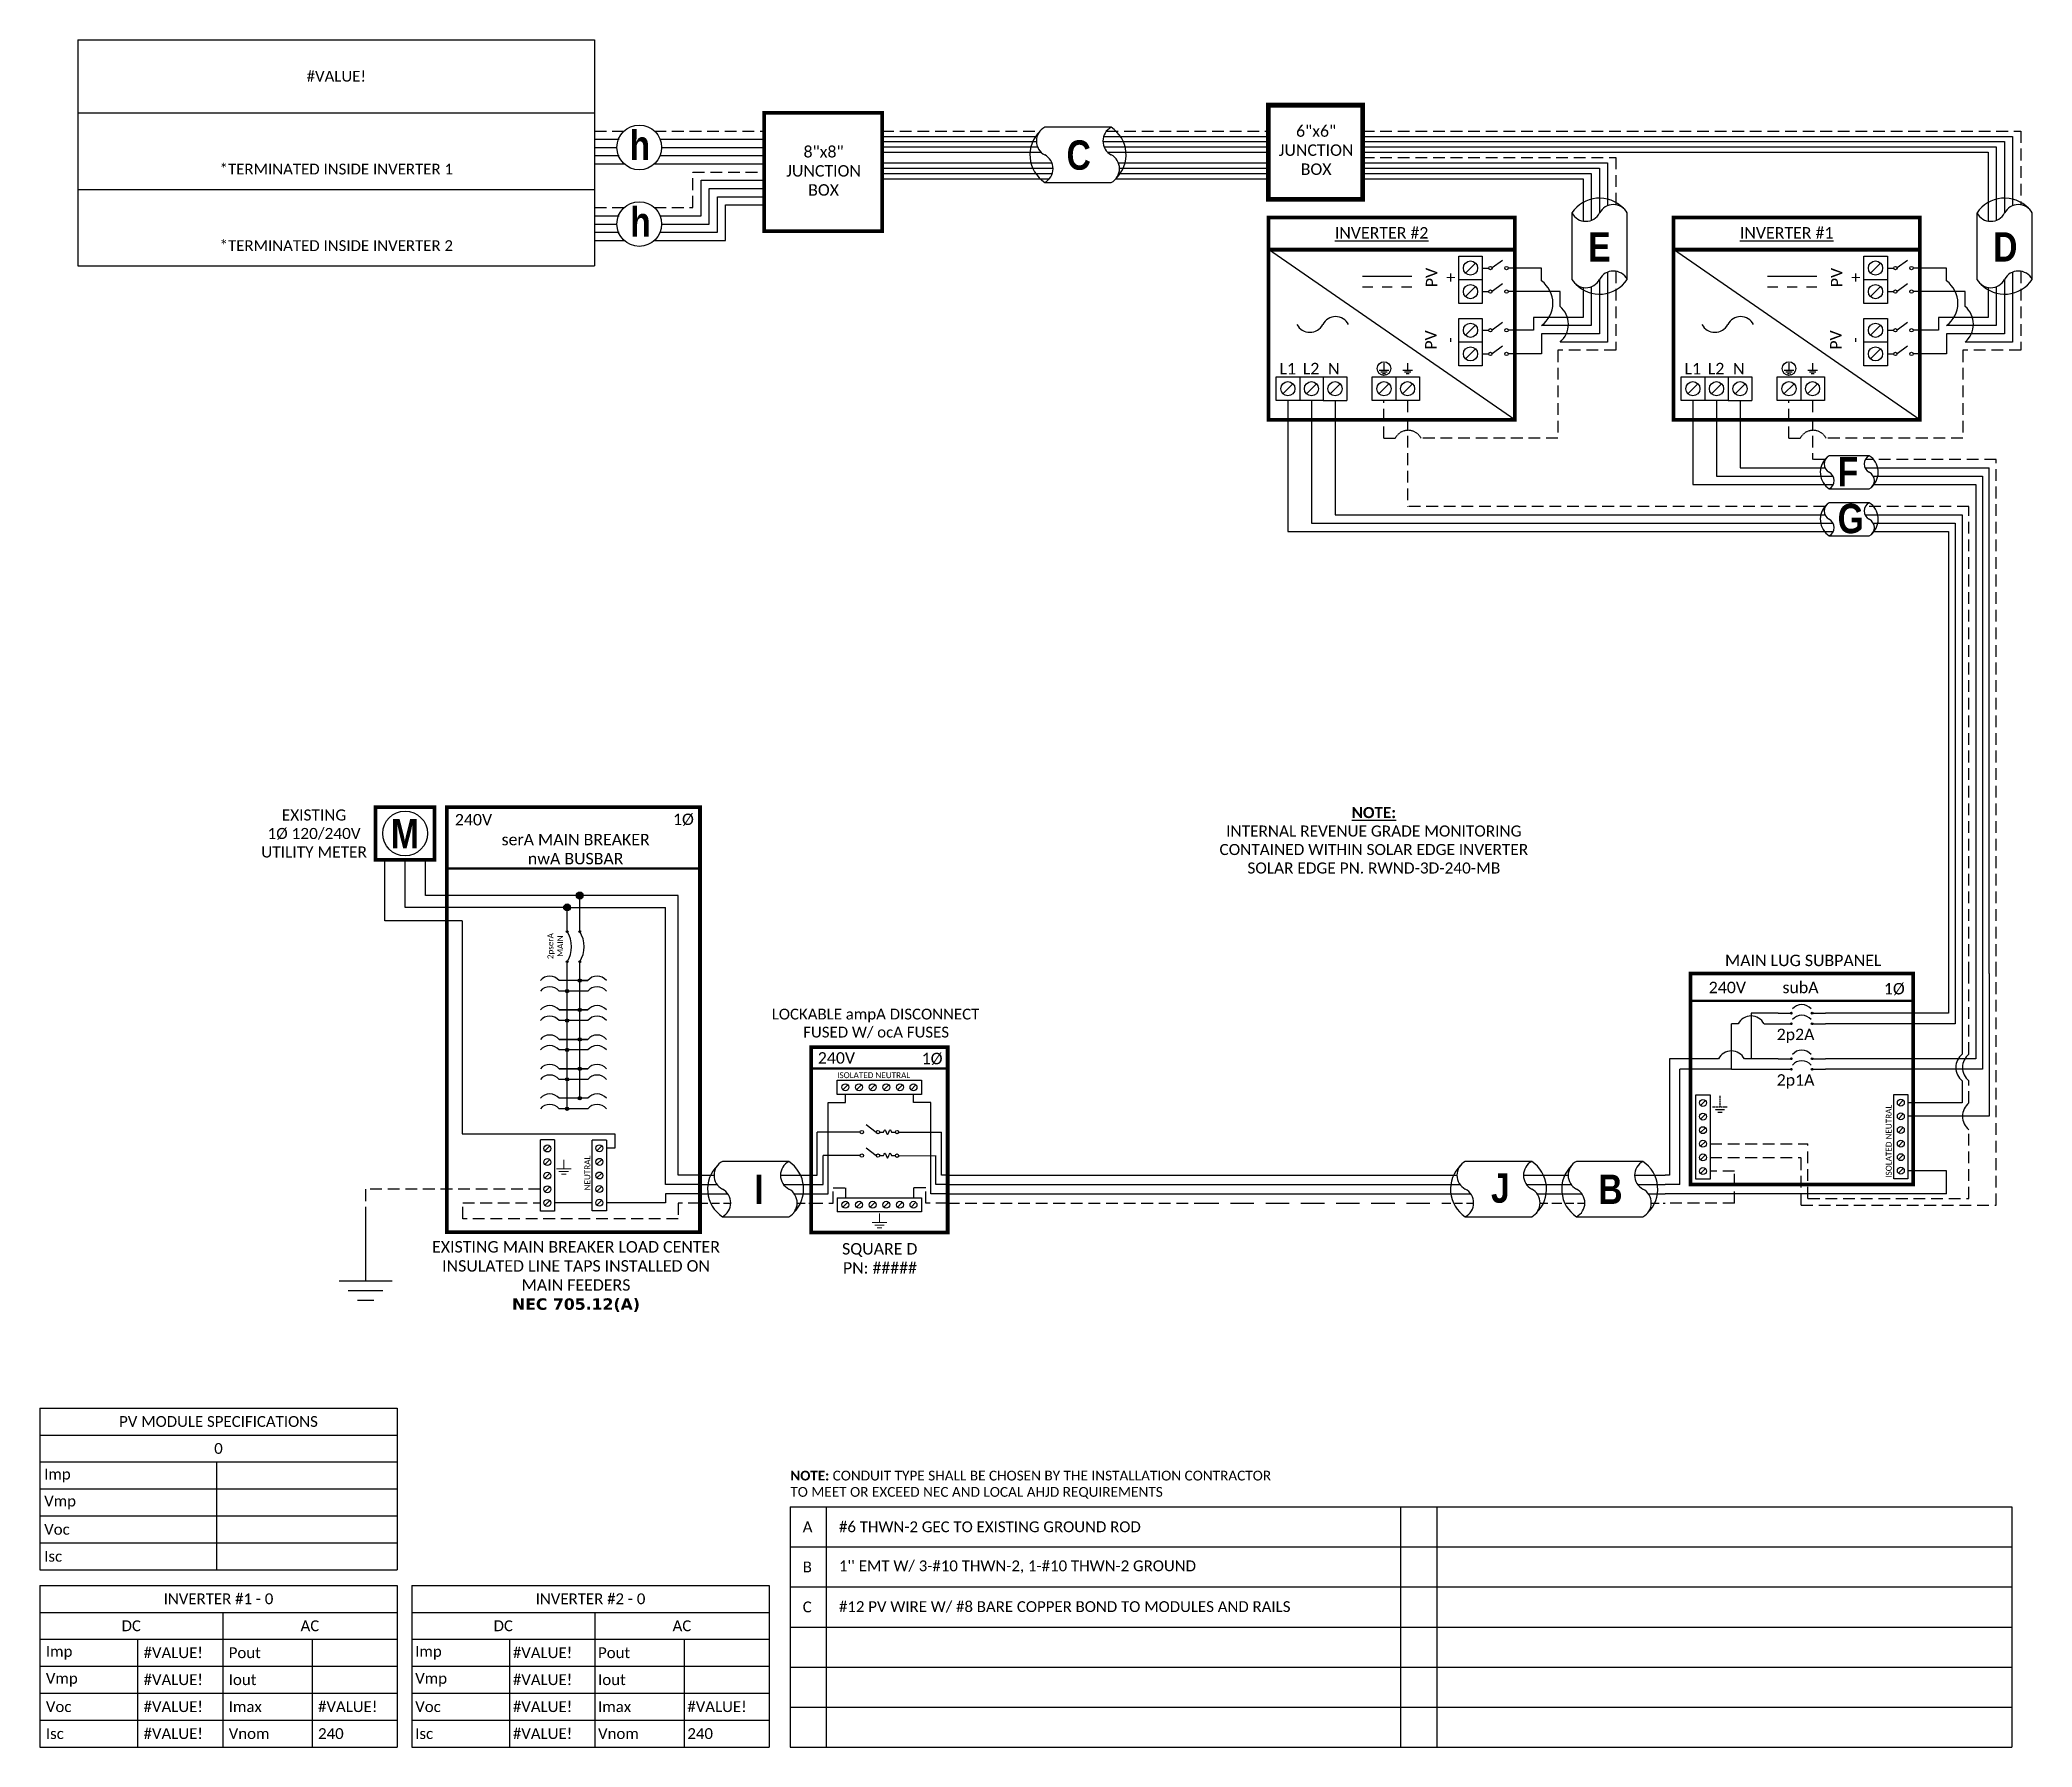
# Model space of a CAD drawing. Header units: feet. Extents: x 8865 to 9501, y 21602 to 22148.
import ezdxf

# ---------------------------------------------------------------- set-up
doc = ezdxf.new("R2010")
doc.units = ezdxf.units.FT
doc.header["$MEASUREMENT"] = 0
doc.linetypes.add('DASHED', pattern=[0.75, 0.5, -0.25])
doc.linetypes.add('HIDDEN', pattern=[0.375, 0.25, -0.125])
for name, color, linetype in [('ONE LINE BLOCKS', 7, 'Continuous'), ('TABLES', 7, 'Continuous'), ('TEXT', 7, 'Continuous'), ('Z - TITLEBLOCK TXT', 7, 'Continuous')]:
    doc.layers.add(name, color=color, linetype=linetype)
doc.styles.add('ONE LINE TXT', font='techb___.ttf')
doc.styles.get("Standard").update_dxf_attribs({"font": 'calibri.ttf'})

msp = doc.modelspace()

# ---------------------------------------------------------------- texts
at = {"color": 1, "linetype": 'Continuous'}
for s, p in [('%%UINVERTER #2', (9278.47, 22084.15)), ('%%UINVERTER #1', (9407.91, 22084.15))]:
    msp.add_text(s, height=3.6576, dxfattribs=at).set_placement(p)
at = {"color": 1, "linetype": 'Continuous', "char_height": 9.3833, "attachment_point": 1, "style": 'ONE LINE TXT'}
for s, insert in [('{\\W1;\\C256;h}', (9053.09, 22118.65)), ('{\\W1;\\C256;C}', (9192.75, 22115.52)), ('{\\W1;\\C256;h}', (9053.29, 22094.18)), ('{\\W1;\\C256;E}', (9359.44, 22086.18)), ('{\\W1;\\C256;D}', (9488.87, 22086.18)), ('{\\W1;\\C256;F}', (9439.17, 22014.38)), ('{\\W1;\\C256;G}', (9439.17, 21999.36)), ('{\\W1;\\C256;I}', (9092.95, 21785)), ('{\\W1;\\C256;J}', (9328.39, 21785.41)), ('{\\W1;\\C256;B}', (9362.67, 21785))]:
    msp.add_mtext_dynamic_manual_height_columns(s, width=0.1385, gutter_width=2.13, heights=[0], dxfattribs=dict(at, insert=insert))
at = {"color": 1, "char_height": 3.658, "attachment_point": 5, "rotation": 90}
for s, width, insert in [('PV +', 2.8378, (9312.44, 22071.7)), ('PV +', 2.8378, (9441.87, 22071.7)), ('PV -', 2.8013, (9312.21, 22051.73)), ('PV -', 2.8013, (9441.64, 22051.73))]:
    msp.add_mtext_dynamic_manual_height_columns(s, width=width, gutter_width=0.75, heights=[0], dxfattribs=dict(at, insert=insert))
at = {"color": 1, "attachment_point": 5}
for s, insert, char_height in [('L1', (9263.42, 22042.57), 3.658), ('L2', (9270.89, 22042.6), 3.658), ('N', (9278.14, 22042.55), 3.66), ('L1', (9392.86, 22042.57), 3.658), ('L2', (9400.32, 22042.6), 3.658), ('N', (9407.57, 22042.55), 3.66)]:
    msp.add_mtext_dynamic_manual_height_columns(s, width=0.1481, gutter_width=0.75, heights=[0], dxfattribs=dict(at, insert=insert, char_height=char_height))
at = {"color": 10, "insert": (9104.47, 21690.38), "char_height": 3.10896, "attachment_point": 1}
msp.add_mtext_dynamic_manual_height_columns('\\A1;{\\fCalibri|b1|i0|c0|p34;NOTE:} {\\A0;\\H1.0052x;CONDUIT TYPE SHALL BE CHOSEN BY THE INSTALLATION CONTRACTOR\\PTO MEET OR EXCEED NEC AND LOCAL AHJD REQUIREMENTS}', width=164.3528, gutter_width=0, heights=[9.89], dxfattribs=at)

# ---------------------------------------------------------------- blocks, each defined once
blk = doc.blocks.new('2inverterSub')
at = {"layer": 'ONE LINE BLOCKS', "linetype": 'Continuous'}
h = blk.add_hatch(color=1, dxfattribs=at)
h.dxf.hatch_style = 1
edge = h.paths.add_edge_path()
edge.add_arc((40.28, 60.73), 0.291, 0, 360)
h = blk.add_hatch(color=1, dxfattribs=at)
h.dxf.hatch_style = 1
edge = h.paths.add_edge_path()
edge.add_arc((40.28, 57.35), 0.291, 0, 360)
h = blk.add_hatch(color=1, dxfattribs=at)
h.dxf.hatch_style = 1
edge = h.paths.add_edge_path()
edge.add_arc((46.96, 60.73), 0.291, 0, 360)
h = blk.add_hatch(color=1, dxfattribs=at)
h.dxf.hatch_style = 1
edge = h.paths.add_edge_path()
edge.add_arc((46.96, 57.35), 0.291, 0, 360)
h = blk.add_hatch(color=1, dxfattribs=at)
h.dxf.hatch_style = 1
edge = h.paths.add_edge_path()
edge.add_arc((40.28, 46.17), 0.291, 0, 360)
h = blk.add_hatch(color=1, dxfattribs=at)
h.dxf.hatch_style = 1
edge = h.paths.add_edge_path()
edge.add_arc((46.96, 46.17), 0.291, 0, 360)
h = blk.add_hatch(color=1, dxfattribs=at)
h.dxf.hatch_style = 1
edge = h.paths.add_edge_path()
edge.add_arc((40.28, 42.79), 0.291, 0, 360)
h = blk.add_hatch(color=1, dxfattribs=at)
h.dxf.hatch_style = 1
edge = h.paths.add_edge_path()
edge.add_arc((46.96, 42.79), 0.291, 0, 360)
at = {"color": 7, "linetype": 'Continuous'}
for p, q in [((90.5, 73.37), (90.5, 60.73)), ((99.2, 73.37), (99.2, 46.17)), ((36.09, 60.73), (27.43, 60.73)), ((27.43, 60.73), (27.43, 46.17)), ((90.5, 60.73), (51.15, 60.73)), ((17.02, 46.17), (1.34, 46.17)), ((1.34, 46.17), (1.34, 9)), ((36.09, 46.17), (25.26, 46.17)), ((99.2, 46.17), (51.15, 46.17)), ((1.34, 9), (0, 9))]:
    blk.add_line(p, q, dxfattribs=at)
at = {"color": 10, "linetype": 'Continuous'}
for p, q in [((92.67, 73.37), (92.67, 57.35)), ((101.37, 73.37), (101.37, 42.79)), ((21.14, 42.79), (21.14, 57.35)), ((23.31, 57.35), (21.14, 57.35)), ((31.55, 57.35), (36.09, 57.35)), ((92.67, 57.35), (51.15, 57.35)), ((21.14, 42.79), (4.63, 42.79)), ((4.63, 6), (4.63, 42.79)), ((21.14, 42.79), (36.09, 42.79)), ((101.37, 42.79), (51.15, 42.79)), ((4.63, 6), (0, 6))]:
    blk.add_line(p, q, dxfattribs=at)
at = {"color": 253, "linetype": 'Continuous'}
for p, q in [((94.85, 73.37), (94.85, 47.66)), ((103.55, 73.37), (103.55, 27.76)), ((94.85, 39.1), (94.85, 32.11)), ((94.85, 32.11), (77.54, 32.11)), ((103.55, 27.76), (77.54, 27.76)), ((89.88, 10.36), (77.54, 10.36)), ((89.88, 3), (89.88, 10.36)), ((89.88, 3), (0, 3))]:
    blk.add_line(p, q, dxfattribs=at)
at = {"color": 10, "linetype": 'Continuous'}
blk.add_arc((27.43, 55.19), 4.65, 27.66392, 152.33608, dxfattribs=at)
at = {"color": 7, "linetype": 'Continuous'}
blk.add_arc((21.14, 44.01), 4.65, 27.66392, 152.33608, dxfattribs=at)
at = {"color": 253, "linetype": 'Continuous'}
blk.add_arc((98.43, 43.38), 5.58, 129.92155, 230.07845, dxfattribs=at)
at = {"layer": 'ONE LINE BLOCKS', "lineweight": 50}
blk.add_line((8.04, 64.67), (79.2, 64.67), dxfattribs=at)
at = {"layer": 'ONE LINE BLOCKS', "lineweight": 50, "const_width": 1.19}
blk.add_lwpolyline([(8.04, 6.01), (8.04, 73.37), (79.2, 73.37), (79.2, 6.01)], close=True, dxfattribs=at)
at = {"layer": 'TEXT', "color": 92, "linetype": 'HIDDEN', "ltscale": 15}
for p, q in [((97.02, 47.66), (97.02, 73.37)), ((105.72, -0.66), (105.72, 73.37)), ((97.02, 32.03), (97.02, 39.1)), ((97.02, 1.52), (97.02, 23.48)), ((14.31, 18.99), (45.6, 18.99)), ((14.31, 14.64), (43.39, 14.64)), ((43.39, -0.66), (43.39, 14.64)), ((45.6, 1.52), (45.6, 18.99)), ((22.14, 10.28), (14.31, 10.28)), ((22.14, 0), (22.14, 10.28)), ((22.14, 0), (0, 0)), ((45.6, 1.52), (97.02, 1.52)), ((43.39, -0.66), (105.72, -0.66))]:
    blk.add_line(p, q, dxfattribs=at)
at = {"layer": 'TEXT', "color": 92, "linetype": 'HIDDEN', "flags": 128}
for points in [[(17.42, 34.26), (17.42, 30.76)], [(15.08, 30.76), (19.76, 30.76)], [(18.95, 29.89), (15.89, 29.89)], [(18.13, 29.02), (16.7, 29.02)]]:
    blk.add_lwpolyline(points, dxfattribs=at)
at = {"layer": 'TEXT', "color": 92, "linetype": 'Continuous', "ltscale": 4}
for centre in [(100.49, 43.38), (100.49, 27.76)]:
    blk.add_arc(centre, 5.51, 129.05896, 230.94104, dxfattribs=at)
at = {"layer": 'Z - TITLEBLOCK TXT', "color": 1, "linetype": 'Continuous'}
for p, q in [((9.77, 7.69), (9.77, 34.63)), ((9.77, 34.63), (14.31, 34.63)), ((14.31, 34.63), (14.31, 7.69)), ((73, 7.76), (73, 34.71)), ((73, 34.71), (77.54, 34.71)), ((77.54, 34.71), (77.54, 7.76)), ((14.31, 7.69), (9.77, 7.69)), ((77.54, 7.76), (73, 7.76))]:
    blk.add_line(p, q, dxfattribs=at)
at = {"layer": 'Z - TITLEBLOCK TXT', "color": 4, "linetype": 'Continuous'}
for p, q in [((12.83, 32.82), (11.25, 31.25)), ((76.06, 32.9), (74.49, 31.32)), ((12.83, 28.47), (11.25, 26.9)), ((76.06, 28.54), (74.49, 26.97)), ((12.83, 24.12), (11.25, 22.55)), ((12.83, 19.77), (11.25, 18.2)), ((76.06, 24.19), (74.49, 22.62)), ((76.06, 19.84), (74.49, 18.27)), ((12.83, 15.42), (11.25, 13.85)), ((76.06, 15.49), (74.49, 13.92)), ((12.83, 11.07), (11.25, 9.5)), ((76.06, 11.14), (74.49, 9.57))]:
    blk.add_line(p, q, dxfattribs=at)
at = {"layer": 'Z - TITLEBLOCK TXT', "color": 1, "linetype": 'Continuous', "flags": 128}
for points in [[(36.09, 60.73), (40.28, 60.73)], [(36.09, 60.73), (40.28, 60.73)], [(36.09, 57.35), (40.28, 57.35)], [(36.09, 57.35), (40.28, 57.35)], [(46.96, 60.73), (51.15, 60.73)], [(46.96, 57.35), (51.15, 57.35)], [(36.09, 46.17), (40.28, 46.17)], [(36.09, 46.17), (40.28, 46.17)], [(46.96, 46.17), (51.15, 46.17)], [(36.09, 42.79), (40.28, 42.79)], [(36.09, 42.79), (40.28, 42.79)], [(46.96, 42.79), (51.15, 42.79)]]:
    blk.add_lwpolyline(points, dxfattribs=at)
at = {"layer": 'Z - TITLEBLOCK TXT', "color": 1, "linetype": 'Continuous'}
for centre in [(40.28, 60.73), (40.28, 57.35), (46.96, 60.73), (46.96, 57.35), (40.28, 46.17), (46.96, 46.17), (40.28, 42.79), (46.96, 42.79)]:
    blk.add_circle(centre, 0.291, dxfattribs=at)
at = {"layer": 'Z - TITLEBLOCK TXT', "color": 4, "linetype": 'Continuous'}
for centre in [(12.04, 32.04), (75.27, 32.11), (12.04, 27.69), (75.27, 27.76), (12.04, 23.34), (12.04, 18.99), (75.27, 23.41), (75.27, 19.06), (12.04, 14.64), (75.27, 14.71), (12.04, 10.28), (75.27, 10.36)]:
    blk.add_circle(centre, 1.11, dxfattribs=at)
at = {"layer": 'Z - TITLEBLOCK TXT', "color": 1, "linetype": 'Continuous'}
for centre in [(43.62, 59.53), (43.62, 56.15), (43.62, 44.97), (43.62, 41.59)]:
    blk.add_arc(centre, 3.93, 40.3392, 139.6608, dxfattribs=at)
at = {"layer": 'TABLES', "color": 1, "linetype": 'Continuous'}
for s, p in [('2p2A', (35.59, 52.11)), ('2p1A', (35.59, 37.55))]:
    blk.add_text(s, height=3.658, dxfattribs=at).set_placement(p)
at = {"layer": 'TABLES', "color": 4, "linetype": 'Continuous'}
blk.add_text('ISOLATED NEUTRAL', height=1.8743, rotation=90, dxfattribs=at).set_placement((72.35, 8.12))
at = {"layer": 'TEXT', "color": 1, "attachment_point": 5}
for s, width, gutter_width, insert, char_height in [('MAIN LUG SUBPANEL ', 62.3984, 7.17, (44.08, 77.57), 3.6576), ('240V', 0.1481, 0.75, (19.83, 68.92), 3.658), ('subA', 0.1481, 0.75, (43.21, 68.92), 3.658), ('1Ø', 0.1481, 0.75, (73.19, 68.41), 3.658)]:
    blk.add_mtext_dynamic_manual_height_columns(s, width=width, gutter_width=gutter_width, heights=[0], dxfattribs=dict(at, insert=insert, char_height=char_height))
blk = doc.blocks.new('*U17')
at = {"color": 7, "linetype": 'Continuous'}
for p, q in [((-7.14, 13.31), (-28.39, 13.31)), ((-28.39, -4.31), (-7.14, -4.31))]:
    blk.add_line(p, q, dxfattribs=at)
at = {"color": 7}
for p, q in [((-35.53, 9), (-31.05, 9)), ((-9.81, 9), (0, 9))]:
    blk.add_line(p, q, dxfattribs=at)
at = {"color": 10}
for p, q in [((-35.53, 6), (-30.11, 6)), ((-8.87, 6), (0, 6))]:
    blk.add_line(p, q, dxfattribs=at)
at = {"color": 253}
for p, q in [((-35.53, 3), (-26.66, 3)), ((-5.41, 3), (0, 3))]:
    blk.add_line(p, q, dxfattribs=at)
at = {"color": 92, "linetype": 'HIDDEN', "ltscale": 10}
for p, q in [((-4.48, 0), (0, 0)), ((-35.53, 0), (-25.72, 0))]:
    blk.add_line(p, q, dxfattribs=at)
at = {"linetype": 'Continuous'}
for centre, start, end in [((-26.08, 8.91), 117.66392, 242.33608), ((-4.83, 8.91), 117.66392, 242.33608), ((-30.7, 0.09), 297.66392, 62.33608), ((-9.45, 0.09), 297.66392, 62.33608)]:
    blk.add_arc(centre, 4.98, start, end, dxfattribs=at)
at = {"color": 7, "linetype": 'Continuous'}
for centre, start, end in [((-12.99, 4.5), 313.97324, 56.42648), ((-22.54, 4.5), 133.97324, 236.42648)]:
    blk.add_arc(centre, 10.58, start, end, dxfattribs=at)
blk = doc.blocks.new('*U24')
at = {"color": 7, "linetype": 'Continuous'}
for p, q in [((-7.14, 13.31), (-28.39, 13.31)), ((-28.39, -4.31), (-7.14, -4.31))]:
    blk.add_line(p, q, dxfattribs=at)
at = {"color": 7}
for p, q in [((-35.53, 9), (-31.05, 9)), ((-9.81, 9), (0, 9))]:
    blk.add_line(p, q, dxfattribs=at)
at = {"color": 10}
for p, q in [((-35.53, 6), (-30.11, 6)), ((-8.87, 6), (0, 6))]:
    blk.add_line(p, q, dxfattribs=at)
at = {"color": 253}
for p, q in [((-35.53, 3), (-26.66, 3)), ((-5.41, 3), (0, 3))]:
    blk.add_line(p, q, dxfattribs=at)
at = {"color": 92, "linetype": 'HIDDEN', "ltscale": 10}
for p, q in [((-4.48, 0), (0, 0)), ((-35.53, 0), (-25.72, 0))]:
    blk.add_line(p, q, dxfattribs=at)
at = {"linetype": 'Continuous'}
for centre, start, end in [((-26.08, 8.91), 117.66392, 242.33608), ((-4.83, 8.91), 117.66392, 242.33608), ((-30.7, 0.09), 297.66392, 62.33608), ((-9.45, 0.09), 297.66392, 62.33608)]:
    blk.add_arc(centre, 4.98, start, end, dxfattribs=at)
at = {"color": 7, "linetype": 'Continuous'}
for centre, start, end in [((-12.99, 4.5), 313.97324, 56.42648), ((-22.54, 4.5), 133.97324, 236.42648)]:
    blk.add_arc(centre, 10.58, start, end, dxfattribs=at)
blk = doc.blocks.new('*U25')
at = {"lineweight": 50}
blk.add_line((-43.61, 43.06), (0, 43.06), dxfattribs=at)
at = {"color": 1, "linetype": 'Continuous'}
for p, q in [((-35.27, 34.78), (-35.27, 39.32)), ((-35.27, 39.32), (-8.32, 39.32)), ((-8.32, 39.32), (-8.32, 34.78)), ((-8.32, 34.78), (-35.27, 34.78)), ((-26.07, 25.18), (-22.81, 22.74)), ((-21.73, 22.73), (-20.49, 22.73)), ((-17.94, 22.73), (-16.7, 22.73)), ((-26.07, 17.65), (-22.81, 15.2)), ((-21.73, 15.2), (-20.49, 15.2)), ((-17.94, 15.2), (-16.7, 15.2)), ((-35.27, 1.76), (-8.32, 1.76)), ((-35.27, 1.76), (-35.27, -2.78)), ((-8.32, 1.76), (-8.32, -2.78)), ((-8.32, -2.78), (-35.27, -2.78))]:
    blk.add_line(p, q, dxfattribs=at)
at = {"color": 253, "linetype": 'Continuous'}
for p, q in [((-38.16, 3), (-38.16, 32.17)), ((-38.16, 32.17), (-32.67, 32.17)), ((-32.67, 32.17), (-32.67, 34.78)), ((-10.92, 32.17), (-10.92, 34.78)), ((-5.43, 32.17), (-10.92, 32.17)), ((-5.43, 3), (-5.43, 32.17)), ((-43.61, 3), (-38.16, 3)), ((0, 3), (-5.43, 3))]:
    blk.add_line(p, q, dxfattribs=at)
at = {"color": 4, "linetype": 'Continuous'}
for p, q in [((-31.89, 37.83), (-33.46, 36.26)), ((-27.53, 37.83), (-29.11, 36.26)), ((-23.18, 37.83), (-24.76, 36.26)), ((-18.83, 37.83), (-20.41, 36.26)), ((-14.48, 37.83), (-16.06, 36.26)), ((-10.13, 37.83), (-11.7, 36.26)), ((-31.89, 0.28), (-33.46, -1.3)), ((-27.53, 0.28), (-29.11, -1.3)), ((-23.18, 0.28), (-24.76, -1.3)), ((-18.83, 0.28), (-20.41, -1.3)), ((-14.48, 0.28), (-16.06, -1.3)), ((-10.13, 0.28), (-11.7, -1.3))]:
    blk.add_line(p, q, dxfattribs=at)
at = {"color": 7, "linetype": 'Continuous'}
for p, q in [((-27.97, 22.73), (-41.66, 22.73)), ((-41.66, 9), (-41.66, 22.73)), ((-15.62, 22.73), (-1.93, 22.73)), ((-1.93, 9), (-1.93, 22.73))]:
    blk.add_line(p, q, dxfattribs=at)
at = {"color": 10, "linetype": 'Continuous'}
for p, q in [((-27.97, 15.2), (-39.8, 15.2)), ((-39.8, 6), (-39.8, 15.2)), ((-15.62, 15.2), (-3.79, 15.19)), ((-3.79, 6), (-3.79, 15.2)), ((-43.61, 6), (-39.8, 6)), ((0, 6), (-3.79, 6))]:
    blk.add_line(p, q, dxfattribs=at)
at = {"color": 7}
for p, q in [((-43.61, 9), (-41.66, 9)), ((0, 9), (-1.93, 9))]:
    blk.add_line(p, q, dxfattribs=at)
at = {"color": 92, "linetype": 'HIDDEN', "ltscale": 15}
for p, q in [((-43.61, 0), (-36.58, 0)), ((-36.58, 0), (-36.58, 4.9)), ((-36.58, 4.9), (-32.67, 4.9)), ((-32.67, 4.9), (-32.67, 1.76)), ((-7.01, 4.9), (-10.92, 4.9)), ((-10.92, 4.9), (-10.92, 1.76)), ((-7.01, 0), (-7.01, 4.9)), ((0, 0), (-7.01, 0))]:
    blk.add_line(p, q, dxfattribs=at)
at = {"lineweight": 50, "const_width": 1.19}
blk.add_lwpolyline([(-43.61, -9.34), (-43.61, 49.84), (0, 49.84), (0, -9.34)], close=True, dxfattribs=at)
at = {"color": 92, "linetype": 'Continuous', "lineweight": 5, "ltscale": 0.05, "flags": 128}
for points in [[(-24.14, -6.17), (-19.45, -6.17)], [(-21.8, -3.32), (-21.8, -6.17)], [(-20.27, -7.03), (-23.32, -7.03)], [(-21.08, -7.9), (-22.51, -7.9)]]:
    blk.add_lwpolyline(points, dxfattribs=at)
at = {"color": 4, "linetype": 'Continuous'}
for centre in [(-32.67, 37.05), (-28.32, 37.05), (-23.97, 37.05), (-19.62, 37.05), (-15.27, 37.05), (-10.92, 37.05), (-32.67, -0.51), (-28.32, -0.51), (-23.97, -0.51), (-19.62, -0.51), (-15.27, -0.51), (-10.92, -0.51)]:
    blk.add_circle(centre, 1.11, dxfattribs=at)
at = {"color": 1, "linetype": 'Continuous'}
for centre in [(-27.43, 22.73), (-22.27, 22.73), (-16.16, 22.73), (-27.43, 15.2), (-22.27, 15.2), (-16.16, 15.19)]:
    blk.add_circle(centre, 0.541, dxfattribs=at)
for points in [[(-20.49, 22.73), (-20.12, 23.49), (-19.22, 21.97), (-18.39, 23.49), (-17.94, 22.73)], [(-20.49, 15.2), (-20.12, 15.96), (-19.22, 14.43), (-18.39, 15.96), (-17.94, 15.2)]]:
    blk.add_spline(points, degree=3, dxfattribs=at)
at = {"color": 7}
blk.add_blockref('*U24', (-43.61, 0), dxfattribs=at)
at = {"color": 4, "linetype": 'Continuous'}
blk.add_text('ISOLATED NEUTRAL', height=1.8743, dxfattribs=at).set_placement((-35.32, 39.97))
at = {"color": 1}
for s, width, gutter_width, heights, insert, char_height, attachment_point in [('\\A1;\\pi2.6661;LOCKABLE ampA DISCONNECT \\P\\pi12.722;FUSED W/ ocA FUSES', 71.8931, 92.23, [18.56], (-58.88, 62.16), 3.4544, 1), ('240V', 0.1481, 0.75, [0], (-35.55, 46.4), 3.658, 5), ('1Ø', 0.1481, 0.75, [0], (-4.98, 46.1), 3.658, 5), ('\\A1;\\pi5.5987,t23.887;SQUARE D\\P\\pi5.8899,t24.178;PN: #####', 35.0816, 28.88, [13.54], (-39.35, -12.75), 3.6576, 1)]:
    blk.add_mtext_dynamic_manual_height_columns(s, width=width, gutter_width=gutter_width, heights=heights, dxfattribs=dict(at, insert=insert, char_height=char_height, attachment_point=attachment_point))
blk = doc.blocks.new('lineTapPanel')
at = {"linetype": 'Continuous'}
h = blk.add_hatch(color=254, dxfattribs=at)
h.dxf.hatch_style = 1
edge = h.paths.add_edge_path()
edge.add_arc((-42.47, 94.51), 1.11, 0, 360)
h = blk.add_hatch(color=254, dxfattribs=at)
h.dxf.hatch_style = 1
edge = h.paths.add_edge_path()
edge.add_arc((-38.44, 98.34), 1.11, 0, 360)
h = blk.add_hatch(color=1, dxfattribs=at)
h.dxf.hatch_style = 1
edge = h.paths.add_edge_path()
edge.add_arc((-42.47, 86.8), 0.291, 0, 360)
h = blk.add_hatch(color=1, dxfattribs=at)
h.dxf.hatch_style = 1
edge = h.paths.add_edge_path()
edge.add_arc((-38.44, 86.8), 0.291, 0, 360)
h = blk.add_hatch(color=1, dxfattribs=at)
h.dxf.hatch_style = 1
edge = h.paths.add_edge_path()
edge.add_arc((-42.47, 77.16), 0.291, 0, 360)
h = blk.add_hatch(color=1, dxfattribs=at)
h.dxf.hatch_style = 1
edge = h.paths.add_edge_path()
edge.add_arc((-38.44, 77.16), 0.291, 0, 360)
h = blk.add_hatch(color=1, dxfattribs=at)
h.dxf.hatch_style = 1
edge = h.paths.add_edge_path()
edge.add_arc((-38.44, 71.16), 0.528, 0, 360)
h = blk.add_hatch(color=1, dxfattribs=at)
h.dxf.hatch_style = 1
edge = h.paths.add_edge_path()
edge.add_arc((-42.47, 67.78), 0.528, 0, 360)
h = blk.add_hatch(color=1, dxfattribs=at)
h.dxf.hatch_style = 1
edge = h.paths.add_edge_path()
edge.add_arc((-42.47, 58.38), 0.528, 0, 360)
h = blk.add_hatch(color=1, dxfattribs=at)
h.dxf.hatch_style = 1
edge = h.paths.add_edge_path()
edge.add_arc((-38.44, 61.76), 0.528, 0, 360)
h = blk.add_hatch(color=1, dxfattribs=at)
h.dxf.hatch_style = 1
edge = h.paths.add_edge_path()
edge.add_arc((-38.44, 52.36), 0.528, 0, 360)
h = blk.add_hatch(color=1, dxfattribs=at)
h.dxf.hatch_style = 1
edge = h.paths.add_edge_path()
edge.add_arc((-42.47, 48.98), 0.528, 0, 360)
h = blk.add_hatch(color=1, dxfattribs=at)
h.dxf.hatch_style = 1
edge = h.paths.add_edge_path()
edge.add_arc((-42.47, 39.58), 0.528, 0, 360)
h = blk.add_hatch(color=1, dxfattribs=at)
h.dxf.hatch_style = 1
edge = h.paths.add_edge_path()
edge.add_arc((-38.44, 42.95), 0.528, 0, 360)
h = blk.add_hatch(color=1, dxfattribs=at)
h.dxf.hatch_style = 1
edge = h.paths.add_edge_path()
edge.add_arc((-38.44, 33.55), 0.528, 0, 360)
h = blk.add_hatch(color=1, dxfattribs=at)
h.dxf.hatch_style = 1
edge = h.paths.add_edge_path()
edge.add_arc((-42.47, 30.17), 0.528, 0, 360)
at = {"color": 155, "true_color": 0x647190}
blk.add_line((-80.92, 126.59), (0, 126.59), dxfattribs=at)
at = {"color": 253, "linetype": 'Continuous'}
for p, q in [((-100.73, 90.2), (-100.73, 109.7)), ((-76.04, 90.2), (-100.73, 90.2)), ((-76.04, 90.2), (-76.04, 22.16)), ((-76.04, 22.16), (-27.25, 22.16)), ((-27.25, 22.16), (-27.25, 17.57)), ((-27.25, 17.57), (-29.89, 17.57)), ((-11.01, 0.16), (-29.89, 0.16)), ((0, 3), (-11.01, 3)), ((-11.01, 3), (-11.01, 0.16))]:
    blk.add_line(p, q, dxfattribs=at)
at = {"color": 10, "linetype": 'Continuous'}
for p, q in [((-94.24, 94.51), (-94.24, 109.7)), ((-43.58, 94.51), (-94.24, 94.51)), ((-42.47, 87.09), (-42.47, 93.4)), ((-41.36, 94.51), (-10.98, 94.51)), ((-10.98, 6), (-10.98, 94.51)), ((-42.47, 30.17), (-42.47, 76.87)), ((-35.88, 67.78), (-45.04, 67.78)), ((-35.88, 58.38), (-45.04, 58.38)), ((-35.88, 48.98), (-45.04, 48.98)), ((-35.88, 39.58), (-45.04, 39.58)), ((-35.88, 30.17), (-45.04, 30.17)), ((0, 6), (-10.98, 6))]:
    blk.add_line(p, q, dxfattribs=at)
at = {"color": 7, "linetype": 'Continuous'}
for p, q in [((-87.75, 98.34), (-87.75, 109.7)), ((-39.56, 98.34), (-87.75, 98.34)), ((-38.44, 87.09), (-38.44, 97.23)), ((-6.96, 9), (-6.96, 98.34)), ((-38.44, 61.76), (-38.44, 76.87)), ((-35.88, 71.16), (-45.04, 71.16)), ((-38.44, 71.16), (-35.88, 71.16)), ((-45.04, 61.76), (-35.88, 61.76)), ((-35.88, 61.76), (-45.04, 61.76)), ((-38.44, 52.36), (-38.44, 61.76)), ((-45.04, 52.36), (-35.88, 52.36)), ((-35.88, 52.36), (-45.04, 52.36)), ((-38.44, 42.95), (-38.44, 52.36)), ((-45.04, 42.95), (-35.88, 42.95)), ((-35.88, 42.95), (-45.04, 42.95)), ((-38.44, 33.55), (-38.44, 42.95)), ((-35.88, 33.55), (-45.04, 33.55))]:
    blk.add_line(p, q, dxfattribs=at)
at = {"lineweight": 50}
blk.add_line((-80.92, 106.95), (0, 106.95), dxfattribs=at)
at = {"color": 7}
for p, q in [((-6.96, 98.34), (-37.33, 98.34)), ((0, 9), (-6.96, 9))]:
    blk.add_line(p, q, dxfattribs=at)
at = {"color": 1, "linetype": 'Continuous'}
for p, q in [((-51.03, -2.51), (-51.03, 20.23)), ((-46.49, 20.23), (-51.03, 20.23)), ((-46.49, 20.23), (-46.49, -2.51)), ((-34.43, -2.43), (-34.43, 20.16)), ((-29.89, 20.16), (-34.43, 20.16)), ((-29.89, 20.16), (-29.89, -2.43)), ((-46.49, -2.51), (-51.03, -2.51)), ((-29.89, -2.43), (-34.43, -2.43))]:
    blk.add_line(p, q, dxfattribs=at)
at = {"color": 4, "linetype": 'Continuous'}
for p, q in [((-47.97, 18.28), (-49.55, 16.71)), ((-47.97, 13.93), (-49.55, 12.36)), ((-31.37, 18.35), (-32.94, 16.78)), ((-31.37, 14), (-32.94, 12.43)), ((-47.97, 9.58), (-49.55, 8.01)), ((-31.37, 9.65), (-32.94, 8.08)), ((-47.97, 5.23), (-49.55, 3.66)), ((-47.97, 0.88), (-49.55, -0.69)), ((-31.37, 5.3), (-32.94, 3.73)), ((-31.37, 0.95), (-32.94, -0.62))]:
    blk.add_line(p, q, dxfattribs=at)
at = {"color": 92, "linetype": 'HIDDEN', "ltscale": 15}
for p, q in [((-51.03, 4.44), (-106.89, 4.44)), ((-106.89, 4.44), (-106.89, -4.87)), ((-75.84, -4.96), (-75.84, 0.09)), ((-75.84, 0.09), (-51.03, 0.09)), ((0, 0), (-6.96, 0)), ((-6.96, -4.96), (-75.84, -4.96)), ((-6.96, 0), (-6.96, -4.96))]:
    blk.add_line(p, q, dxfattribs=at)
at = {"color": 92, "linetype": 'Continuous', "ltscale": 15}
blk.add_line((-34.43, 0.09), (-46.49, 0.09), dxfattribs=at)
at = {"color": 92, "ltscale": 15}
blk.add_line((-106.89, -4.87), (-106.89, -24.84), dxfattribs=at)
at = {"lineweight": 50, "const_width": 1.19}
for points in [[(-103.67, 109.7), (-103.67, 126.59), (-84.82, 126.59), (-84.82, 109.7)], [(-80.92, -9.3), (-80.92, 126.59), (0, 126.59), (0, -9.3)]]:
    blk.add_lwpolyline(points, close=True, dxfattribs=at)
at = {"color": 92, "linetype": 'Continuous', "lineweight": 5, "ltscale": 0.05, "flags": 128}
for points in [[(-43.54, 13.81), (-43.54, 10.97)], [(-45.88, 10.97), (-41.2, 10.97)], [(-42.01, 10.1), (-45.07, 10.1)], [(-42.82, 9.23), (-44.25, 9.23)]]:
    blk.add_lwpolyline(points, dxfattribs=at)
at = {"color": 92, "linetype": 'Continuous', "ltscale": 4, "flags": 128}
for points in [[(-115.37, -24.84), (-98.41, -24.84)], [(-101.35, -27.98), (-112.43, -27.98)], [(-104.29, -31.12), (-109.49, -31.12)]]:
    blk.add_lwpolyline(points, dxfattribs=at)
at = {"linetype": 'Continuous'}
blk.add_circle((-94.24, 118.15), 7.15, dxfattribs=at)
at = {"color": 7, "linetype": 'Continuous'}
for centre in [(-42.47, 94.51), (-38.44, 98.34), (-38.44, 98.34)]:
    blk.add_circle(centre, 1.11, dxfattribs=at)
at = {"color": 1, "linetype": 'Continuous'}
for centre, radius in [((-42.47, 86.8), 0.291), ((-38.44, 86.8), 0.291), ((-42.47, 77.16), 0.291), ((-38.44, 77.16), 0.291), ((-38.44, 71.16), 0.528), ((-42.47, 67.78), 0.528), ((-42.47, 58.38), 0.528), ((-38.44, 61.76), 0.528), ((-38.44, 52.36), 0.528), ((-42.47, 48.98), 0.528), ((-42.47, 39.58), 0.528), ((-38.44, 42.95), 0.528), ((-38.44, 33.55), 0.528), ((-42.47, 30.17), 0.528)]:
    blk.add_circle(centre, radius, dxfattribs=at)
at = {"color": 4, "linetype": 'Continuous'}
for centre in [(-48.76, 17.49), (-48.76, 13.14), (-32.16, 17.57), (-32.16, 13.21), (-48.76, 8.79), (-32.16, 8.86), (-48.76, 4.44), (-48.76, 0.09), (-32.16, 4.51), (-32.16, 0.16)]:
    blk.add_circle(centre, 1.11, dxfattribs=at)
at = {"color": 1, "linetype": 'Continuous'}
for centre, radius, start, end in [((-50.14, 81.98), 9.06, 327.87082, 32.12918), ((-46.11, 81.98), 9.06, 327.87082, 32.12918), ((-48.03, 68.62), 3.93, 40.3392, 139.6608), ((-32.88, 68.62), 3.93, 40.3392, 139.6608), ((-48.03, 65.24), 3.93, 40.3392, 139.6608), ((-32.88, 65.24), 3.93, 40.3392, 139.6608), ((-48.03, 59.21), 3.93, 40.3392, 139.6608), ((-48.03, 55.84), 3.93, 40.3392, 139.6608), ((-32.88, 59.21), 3.93, 40.3392, 139.6608), ((-32.88, 55.84), 3.93, 40.3392, 139.6608), ((-48.03, 49.81), 3.93, 40.3392, 139.6608), ((-32.88, 49.81), 3.93, 40.3392, 139.6608), ((-48.03, 46.43), 3.93, 40.3392, 139.6608), ((-32.88, 46.43), 3.93, 40.3392, 139.6608), ((-48.03, 40.41), 3.93, 40.3392, 139.6608), ((-48.03, 37.03), 3.93, 40.3392, 139.6608), ((-32.88, 40.41), 3.93, 40.3392, 139.6608), ((-32.88, 37.03), 3.93, 40.3392, 139.6608), ((-48.03, 31.01), 3.93, 40.3392, 139.6608), ((-32.88, 31.01), 3.93, 40.3392, 139.6608), ((-48.03, 27.63), 3.93, 40.3392, 139.6608), ((-32.88, 27.63), 3.93, 40.3392, 139.6608)]:
    blk.add_arc(centre, radius, start, end, dxfattribs=at)
at = {"color": 253, "linetype": 'Continuous', "style": 'ONE LINE TXT'}
blk.add_text('M', height=9.38, dxfattribs=at).set_placement((-98.8, 113.43))
at = {"color": 4, "linetype": 'Continuous'}
blk.add_text('NEUTRAL', height=1.874, rotation=90, dxfattribs=at).set_placement((-35.08, 4.08))
at = {"color": 1, "attachment_point": 5}
for s, width, gutter_width, heights, insert, char_height in [('EXISTING\\P1Ø 120/240V UTILITY METER', 37.8067, 7.17, [0], (-123.35, 118.13), 3.5433), ('240V', 0.1481, 0.75, [0], (-72.39, 122.54), 3.658), ('1Ø', 0.1481, 0.75, [0], (-5.31, 122.54), 3.658), ('serA MAIN BREAKER\\PnwA BUSBAR', 72.4998, 0.75, [0], (-39.75, 113.14), 3.6576), ('EXISTING MAIN BREAKER LOAD CENTER INSULATED LINE TAPS INSTALLED ON MAIN FEEDERS\\P{\\fVerdana|b1|i0|c0|p34;NEC 705.12(A)}', 98.9176, 7.17, [106.42], (-39.63, -23.42), 3.6576)]:
    blk.add_mtext_dynamic_manual_height_columns(s, width=width, gutter_width=gutter_width, heights=heights, dxfattribs=dict(at, insert=insert, char_height=char_height))
at = {"color": 4, "linetype": 'Continuous', "insert": (-46.25, 82.15), "char_height": 1.874, "attachment_point": 5, "rotation": 90}
blk.add_mtext_dynamic_manual_height_columns('2pserA\\PMAIN', width=0.1481, gutter_width=0.75, heights=[0], dxfattribs=at)
blk = doc.blocks.new('*U27')
at = {"color": 7}
blk.add_blockref('lineTapPanel', (0, 0), dxfattribs=at)
blk = doc.blocks.new('*U23')
at = {"color": 7}
blk.add_line((-79.14, 9), (0, 9), dxfattribs=at)
at = {"color": 10}
blk.add_line((-79.14, 6), (0, 6), dxfattribs=at)
at = {"color": 253}
blk.add_line((-79.14, 3), (0, 3), dxfattribs=at)
at = {"color": 92, "linetype": 'HIDDEN', "ltscale": 15}
blk.add_line((-79.14, 0), (0, 0), dxfattribs=at)
blk = doc.blocks.new('*T18')
at = {"color": 0, "lineweight": -2, "transparency": 16777216}
for p, q in [((0, 0), (114.19, 0)), ((0, 0), (0, -51.7)), ((114.19, 0), (114.19, -51.7)), ((0, -8.62), (114.19, -8.62)), ((58.43, -8.62), (58.43, -51.7)), ((0, -17.23), (114.19, -17.23)), ((31.22, -17.23), (31.22, -51.7)), ((86.98, -17.23), (86.98, -51.7)), ((0, -25.85), (114.19, -25.85)), ((0, -34.47), (114.19, -34.47)), ((0, -43.08), (114.19, -43.08)), ((0, -51.7), (114.19, -51.7))]:
    blk.add_line(p, q, dxfattribs=at)
at = {"color": 0, "linetype": 'Continuous', "transparency": 16777216, "char_height": 3.4544}
for s, insert, width, attachment_point in [('{\\fCalibri|b0|i0|c0;INVERTER #1 - 0', (57.09, -4.31), 110.3293, 5), ('{\\fCalibri|b0|i0|c0;DC', (29.22, -12.93), 54.5755, 5), ('{\\fCalibri|b0|i0|c0;AC', (86.31, -12.93), 51.8976, 5), ('{\\fCalibri|b0|i0|c0;Imp', (1.93, -21.54), 27.3681, 4), ('{\\fCalibri|b0|i0|c0;#VALUE!', (33.15, -21.54), 23.3513, 4), ('{\\fCalibri|b0|i0|c0;Pout', (60.36, -21.54), 24.6902, 4), ('{\\fCalibri|b0|i0|c0;', (88.91, -21.54), 23.3513, 4), ('{\\fCalibri|b0|i0|c0;Vmp', (1.93, -30.16), 27.3681, 4), ('{\\fCalibri|b0|i0|c0;#VALUE!', (33.15, -30.16), 23.3513, 4), ('{\\fCalibri|b0|i0|c0;Iout', (60.36, -30.16), 24.6902, 4), ('{\\fCalibri|b0|i0|c0;', (88.91, -30.16), 23.3513, 4), ('{\\fCalibri|b0|i0|c0;Voc', (1.93, -38.78), 27.3681, 4), ('{\\fCalibri|b0|i0|c0;#VALUE!', (33.15, -38.78), 23.3513, 4), ('{\\fCalibri|b0|i0|c0;Imax', (60.36, -38.78), 24.6902, 4), ('{\\fCalibri|b0|i0|c0;#VALUE!', (88.91, -38.78), 23.3513, 4), ('{\\fCalibri|b0|i0|c0;Isc', (1.93, -47.39), 27.3681, 4), ('{\\fCalibri|b0|i0|c0;#VALUE!', (33.15, -47.39), 23.3513, 4), ('{\\fCalibri|b0|i0|c0;Vnom', (60.36, -47.39), 24.6902, 4), ('{\\fCalibri|b0|i0|c0;240', (88.91, -47.39), 23.3513, 4)]:
    blk.add_mtext(s, dxfattribs=dict(at, insert=insert, width=width, attachment_point=attachment_point))
blk = doc.blocks.new('*T19')
at = {"color": 0, "lineweight": -2, "transparency": 16777216}
for p, q in [((0, 0), (114.19, 0)), ((0, 0), (0, -51.7)), ((114.19, 0), (114.19, -51.7)), ((0, -8.62), (114.19, -8.62)), ((58.43, -8.62), (58.43, -51.7)), ((0, -17.23), (114.19, -17.23)), ((31.22, -17.23), (31.22, -51.7)), ((86.98, -17.23), (86.98, -51.7)), ((0, -25.85), (114.19, -25.85)), ((0, -34.47), (114.19, -34.47)), ((0, -43.08), (114.19, -43.08)), ((0, -51.7), (114.19, -51.7))]:
    blk.add_line(p, q, dxfattribs=at)
at = {"color": 0, "linetype": 'Continuous', "transparency": 16777216, "char_height": 3.4544}
for s, insert, width, attachment_point in [('{\\fCalibri|b0|i0|c0;INVERTER #2 - 0', (57.09, -4.31), 112.0547, 5), ('{\\fCalibri|b0|i0|c0;DC', (29.22, -12.93), 56.3009, 5), ('{\\fCalibri|b0|i0|c0;AC', (86.31, -12.93), 53.623, 5), ('{\\fCalibri|b0|i0|c0;Imp', (1.07, -21.54), 29.0935, 4), ('{\\fCalibri|b0|i0|c0;#VALUE!', (32.29, -21.54), 25.0767, 4), ('{\\fCalibri|b0|i0|c0;Pout', (59.5, -21.54), 26.4156, 4), ('{\\fCalibri|b0|i0|c0;', (88.04, -21.54), 25.0767, 4), ('{\\fCalibri|b0|i0|c0;Vmp', (1.07, -30.16), 29.0935, 4), ('{\\fCalibri|b0|i0|c0;#VALUE!', (32.29, -30.16), 25.0767, 4), ('{\\fCalibri|b0|i0|c0;Iout', (59.5, -30.16), 26.4156, 4), ('{\\fCalibri|b0|i0|c0;', (88.04, -30.16), 25.0767, 4), ('{\\fCalibri|b0|i0|c0;Voc', (1.07, -38.78), 29.0935, 4), ('{\\fCalibri|b0|i0|c0;#VALUE!', (32.29, -38.78), 25.0767, 4), ('{\\fCalibri|b0|i0|c0;Imax', (59.5, -38.78), 26.4156, 4), ('{\\fCalibri|b0|i0|c0;#VALUE!', (88.04, -38.78), 25.0767, 4), ('{\\fCalibri|b0|i0|c0;Isc', (1.07, -47.39), 29.0935, 4), ('{\\fCalibri|b0|i0|c0;#VALUE!', (32.29, -47.39), 25.0767, 4), ('{\\fCalibri|b0|i0|c0;Vnom', (59.5, -47.39), 26.4156, 4), ('{\\fCalibri|b0|i0|c0;240', (88.04, -47.39), 25.0767, 4)]:
    blk.add_mtext(s, dxfattribs=dict(at, insert=insert, width=width, attachment_point=attachment_point))
blk = doc.blocks.new('*T20')
at = {"color": 0, "lineweight": -2, "transparency": 16777216}
for p, q in [((0, 0), (114.19, 0)), ((0, 0), (0, -51.69)), ((114.19, 0), (114.19, -51.69)), ((0, -8.62), (114.19, -8.62)), ((0, -17.23), (114.19, -17.23)), ((56.41, -17.23), (56.41, -51.69)), ((0, -25.85), (114.19, -25.85)), ((0, -34.46), (114.19, -34.46)), ((0, -43.08), (114.19, -43.08)), ((0, -51.69), (114.19, -51.69))]:
    blk.add_line(p, q, dxfattribs=at)
at = {"color": 0, "linetype": 'Continuous', "transparency": 16777216, "char_height": 3.4544}
for s, insert, width, attachment_point in [('{\\fCalibri|b0|i0|c0;PV MODULE SPECIFICATIONS', (57.09, -4.31), 111.433, 5), ('{\\fCalibri|b0|i0|c0;0', (57.09, -12.92), 111.433, 5), ('{\\fCalibri|b0|i0|c0;Imp', (1.38, -21.54), 53.6551, 4), ('{\\fCalibri|b0|i0|c0;', (57.78, -21.54), 55.0254, 4), ('{\\fCalibri|b0|i0|c0;Vmp', (1.38, -30.15), 53.6551, 4), ('{\\fCalibri|b0|i0|c0;', (57.78, -30.15), 55.0254, 4), ('{\\fCalibri|b0|i0|c0;Voc', (1.38, -38.77), 53.6551, 4), ('{\\fCalibri|b0|i0|c0;', (57.78, -38.77), 55.0254, 4), ('{\\fCalibri|b0|i0|c0;Isc', (1.38, -47.39), 53.6551, 4), ('{\\fCalibri|b0|i0|c0;', (57.78, -47.39), 55.0254, 4)]:
    blk.add_mtext(s, dxfattribs=dict(at, insert=insert, width=width, attachment_point=attachment_point))
blk = doc.blocks.new('*T21')
at = {"linetype": 'ByBlock', "lineweight": -2, "transparency": 16777216}
for p, q in [((0, 0), (390.51, 0)), ((0, 0), (0, -76.8)), ((11.58, 0), (11.58, -76.8)), ((195.1, 0), (195.1, -76.8)), ((206.68, 0), (206.68, -76.8)), ((390.51, 0), (390.51, -76.8)), ((0, -12.8), (390.51, -12.8)), ((0, -25.61), (390.51, -25.61)), ((0, -38.41), (390.51, -38.41)), ((0, -51.22), (390.51, -51.22)), ((0, -64.02), (390.51, -64.02)), ((0, -76.8), (390.51, -76.8))]:
    blk.add_line(p, q, dxfattribs=at)
at = {"color": 0, "linetype": 'Continuous', "transparency": 16777216, "char_height": 3.4544, "attachment_point": 4}
for s, insert, width in [('{\\fCalibri|b0|i0|c0;A', (4.06, -6.4), 3.4544), ('{\\fCalibri|b0|i0|c0;#6 THWN-2 GEC TO EXISTING GROUND ROD', (15.65, -6.4), 175.3856), ('{\\fCalibri|b0|i0|c0;', (199.16, -6.4), 3.4544), ('{\\fCalibri|b0|i0|c0;', (210.74, -6.4), 175.7027), ('{\\fCalibri|b0|i0|c0;B', (4.06, -19.21), 3.4544), ("{\\fCalibri|b0|i0|c0;1'' EMT W/ 3-#10 THWN-2, 1-#10 THWN-2 GROUND", (15.65, -19.21), 175.3856), ('{\\fCalibri|b0|i0|c0;', (199.16, -19.21), 3.4544), ('{\\fCalibri|b0|i0|c0;', (210.74, -19.21), 175.7027), ('{\\fCalibri|b0|i0|c0;C', (4.06, -32.01), 3.4544), ('{\\fCalibri|b0|i0|c0;#12 PV WIRE W/ #8 BARE COPPER BOND TO MODULES AND RAILS', (15.65, -32.01), 175.3856), ('{\\fCalibri|b0|i0|c0;', (199.16, -32.01), 3.4544), ('{\\fCalibri|b0|i0|c0;', (210.74, -32.01), 175.7027), ('{\\fCalibri|b0|i0|c0;', (4.06, -44.82), 3.4544), ('{\\fCalibri|b0|i0|c0;', (15.65, -44.82), 175.3856), ('{\\fCalibri|b0|i0|c0;', (199.16, -44.82), 3.4544), ('{\\fCalibri|b0|i0|c0;', (210.74, -44.82), 175.7027), ('{\\fCalibri|b0|i0|c0;', (4.06, -57.62), 3.4544), ('{\\fCalibri|b0|i0|c0;', (15.65, -57.62), 175.3856), ('{\\fCalibri|b0|i0|c0;', (199.16, -57.62), 3.4544), ('{\\fCalibri|b0|i0|c0;', (210.74, -57.62), 175.7027), ('{\\fCalibri|b0|i0|c0;', (4.06, -70.41), 3.4544), ('{\\fCalibri|b0|i0|c0;', (15.65, -70.41), 175.3856), ('{\\fCalibri|b0|i0|c0;', (199.16, -70.41), 3.4544), ('{\\fCalibri|b0|i0|c0;', (210.74, -70.41), 175.7027)]:
    blk.add_mtext(s, dxfattribs=dict(at, insert=insert, width=width))
blk = doc.blocks.new('6x6box')
at = {"lineweight": 50, "const_width": 1.53}
blk.add_lwpolyline([(30.1, 0), (0, 0), (0, 30.1), (30.1, 30.1)], close=True, dxfattribs=at)
at = {"color": 1, "insert": (15.24, 15.71), "char_height": 3.6576, "width": 0.4767, "attachment_point": 5}
blk.add_mtext('6"x6"  JUNCTION BOX  ', dxfattribs=at)
blk = doc.blocks.new('*T22')
at = {"color": 0, "lineweight": -2, "transparency": 16777216}
for p, q in [((0, 0), (165.11, 0)), ((0, 0), (0, -72.27)), ((165.11, 0), (165.11, -72.27)), ((0, -23.32), (165.11, -23.32)), ((0, -47.8), (165.11, -47.8)), ((0, -72.27), (165.11, -72.27))]:
    blk.add_line(p, q, dxfattribs=at)
at = {"color": 0, "linetype": 'Continuous', "transparency": 16777216, "char_height": 3.4544, "width": 156.9097, "attachment_point": 5}
for s, insert in [('{\\fCalibri|b0|i0|c0;#VALUE!', (82.56, -11.66)), ('{\\fCalibri|b0|i0|c0;^J^J*TERMINATED INSIDE INVERTER 1', (82.56, -35.56)), ('{\\fCalibri|b0|i0|c0;^J^J*TERMINATED INSIDE INVERTER 2', (82.56, -60.03))]:
    blk.add_mtext(s, dxfattribs=dict(at, insert=insert))
blk = doc.blocks.new('8x8box')
at = {"lineweight": 50, "const_width": 1.19}
blk.add_lwpolyline([(37.78, 0), (0, 0), (0, 37.78), (37.78, 37.78)], close=True, dxfattribs=at)
at = {"color": 1, "insert": (19.03, 19.26), "char_height": 3.6576, "attachment_point": 5}
blk.add_mtext_dynamic_manual_height_columns('8"x8"  JUNCTION BOX ', width=0.4767, gutter_width=7.17, heights=[0], dxfattribs=at)
blk = doc.blocks.new('*U29')
at = {"color": 7}
blk.add_line((-79.14, 9), (0, 9), dxfattribs=at)
at = {"color": 10}
blk.add_line((-79.14, 6), (0, 6), dxfattribs=at)
at = {"color": 253}
blk.add_line((-79.14, 3), (0, 3), dxfattribs=at)
at = {"color": 92, "linetype": 'DASHED', "ltscale": 15}
blk.add_line((-79.14, 0), (0, 0), dxfattribs=at)
at = {"color": 1, "insert": (-22.08, 115.96), "char_height": 3.5433, "attachment_point": 5}
blk.add_mtext_dynamic_manual_height_columns('{\\fCalibri|b1|i0|c0|p34;\\LNOTE:\\P}INTERNAL REVENUE GRADE MONITORING\\PCONTAINED WITHIN SOLAR EDGE INVERTER\\PSOLAR EDGE PN. RWND-3D-240-MB', width=99.534, gutter_width=7.17, heights=[0], dxfattribs=at)

# ---------------------------------------------------------------- linework, layer by layer
at = {"color": 7, "linetype": 'Continuous'}
for p, q in [((9207.02, 22119.7), (9185.78, 22119.7)), ((9041.92, 22113.26), (9049.04, 22113.26)), ((9063.32, 22113.26), (9096.07, 22113.26)), ((9133.85, 22115.12), (9183.12, 22115.12)), ((9204.36, 22115.12), (9257.37, 22115.12)), ((9287.37, 22115.12), (9492.46, 22115.12)), ((9492.46, 22115.12), (9492.46, 22092.23)), ((9041.92, 22108.01), (9051.34, 22108.01)), ((9061.03, 22108.01), (9096.07, 22108.01)), ((9133.85, 22111.73), (9184.61, 22111.73)), ((9133.85, 22106.66), (9188.44, 22106.66)), ((9205.86, 22111.74), (9257.26, 22111.74)), ((9209.69, 22106.66), (9257.37, 22106.66)), ((9287.37, 22111.73), (9487.22, 22111.73)), ((9287.37, 22106.66), (9363.03, 22106.66)), ((9363.03, 22106.66), (9363.03, 22092.23)), ((9487.22, 22111.73), (9487.22, 22089.75)), ((9078.55, 22088.79), (9078.55, 22100.15)), ((9078.55, 22100.15), (9096.07, 22100.15)), ((9133.85, 22103.27), (9187.27, 22103.27)), ((9185.78, 22102.08), (9207.02, 22102.08)), ((9208.52, 22103.27), (9257.37, 22103.27)), ((9287.37, 22103.27), (9357.79, 22103.27)), ((9357.79, 22103.27), (9357.79, 22089.75)), ((9083.79, 22083.54), (9083.79, 22094.91)), ((9083.79, 22094.91), (9096.07, 22094.91)), ((9041.92, 22088.79), (9049.04, 22088.79)), ((9063.32, 22088.79), (9078.55, 22088.79)), ((9354.27, 22092.33), (9354.27, 22071.09)), ((9371.9, 22071.09), (9371.9, 22092.33)), ((9483.7, 22092.33), (9483.7, 22071.09)), ((9501.33, 22071.09), (9501.33, 22092.33)), ((9041.92, 22083.54), (9051.34, 22083.54)), ((9061.03, 22083.54), (9083.79, 22083.54)), ((9336.04, 22026.23), (9257.26, 22080.6)), ((9465.47, 22026.23), (9386.7, 22080.6)), ((9303.09, 22071.99), (9287.32, 22071.99)), ((9290.61, 22068.59), (9287.32, 22068.59)), ((9296.85, 22068.59), (9293.56, 22068.59)), ((9303.09, 22068.59), (9299.79, 22068.59)), ((9357.79, 22068.5), (9357.79, 22058.93)), ((9363.03, 22070.99), (9363.03, 22053.69)), ((9432.52, 22071.99), (9416.75, 22071.99)), ((9420.05, 22068.59), (9416.75, 22068.59)), ((9426.28, 22068.59), (9422.99, 22068.59)), ((9432.52, 22068.59), (9429.22, 22068.59)), ((9487.22, 22068.5), (9487.22, 22058.93)), ((9492.46, 22070.99), (9492.46, 22053.69)), ((9357.79, 22058.93), (9341.95, 22058.93)), ((9341.95, 22058.93), (9341.95, 22054.83)), ((9487.22, 22058.93), (9471.38, 22058.93)), ((9471.38, 22058.93), (9471.38, 22054.83)), ((9341.95, 22054.83), (9333.78, 22054.83)), ((9363.03, 22053.69), (9344.57, 22053.69)), ((9344.57, 22053.69), (9344.57, 22047.29)), ((9471.38, 22054.83), (9463.32, 22054.83)), ((9492.46, 22053.69), (9474, 22053.69)), ((9474, 22053.69), (9474, 22047.29)), ((9344.57, 22047.29), (9333.89, 22047.29)), ((9474, 22047.29), (9463.32, 22047.29)), ((9263.48, 22032.4), (9263.48, 21990.58)), ((9392.91, 22032.4), (9392.91, 22005.6)), ((9449.29, 22014.76), (9436.48, 22014.76)), ((9392.91, 22005.6), (9437.84, 22005.6)), ((9450.65, 22005.6), (9483.29, 22005.6)), ((9483.29, 22005.6), (9483.29, 21849.24)), ((9436.48, 22004.13), (9449.29, 22004.13)), ((9449.29, 21999.74), (9436.48, 21999.74)), ((9263.48, 21990.58), (9437.84, 21990.58)), ((9436.48, 21989.1), (9449.29, 21989.1)), ((9450.65, 21990.58), (9474.59, 21990.58)), ((9474.59, 21990.58), (9474.59, 21849.24))]:
    msp.add_line(p, q, dxfattribs=at)
at = {"color": 92, "linetype": 'HIDDEN', "ltscale": 15}
for p, q in [((9041.92, 22118.5), (9051.34, 22118.5)), ((9061.03, 22118.5), (9096.07, 22118.5)), ((9133.85, 22118.5), (9184.29, 22118.5)), ((9205.53, 22118.5), (9257.37, 22118.5)), ((9287.37, 22118.5), (9497.7, 22118.5)), ((9497.7, 22118.5), (9497.7, 22094.94)), ((9287.37, 22110.04), (9368.27, 22110.04)), ((9368.27, 22110.04), (9368.27, 22094.94)), ((9073.31, 22094.03), (9073.31, 22105.39)), ((9073.31, 22105.39), (9096.07, 22105.39)), ((9041.92, 22094.03), (9051.34, 22094.03)), ((9061.03, 22094.03), (9073.31, 22094.03)), ((9368.27, 22073.69), (9368.27, 22048.44)), ((9497.7, 22073.69), (9497.7, 22048.44)), ((9368.27, 22048.44), (9349.77, 22048.44)), ((9349.77, 22048.44), (9349.77, 22020.36)), ((9497.7, 22048.44), (9479.2, 22048.44)), ((9479.2, 22048.44), (9479.2, 22020.36)), ((9294.19, 22020.36), (9294.19, 22032.4)), ((9301.72, 22032.4), (9301.72, 21998.47)), ((9423.62, 22020.36), (9423.62, 22032.4)), ((9431.15, 22032.4), (9431.15, 22013.49)), ((9294.19, 22020.36), (9297.79, 22020.36)), ((9349.77, 22020.36), (9306.03, 22020.36)), ((9423.62, 22020.36), (9427.22, 22020.36)), ((9479.2, 22020.36), (9435.46, 22020.36)), ((9435.21, 22013.49), (9431.15, 22013.49)), ((9489.81, 22013.49), (9448.02, 22013.49)), ((9489.81, 21849.24), (9489.81, 22013.49)), ((9435.21, 21998.47), (9301.72, 21998.47)), ((9481.11, 21998.47), (9448.02, 21998.47)), ((9481.11, 21849.24), (9481.11, 21998.47))]:
    msp.add_line(p, q, dxfattribs=at)
at = {"color": 10, "linetype": 'Continuous'}
for p, q in [((9041.92, 22115.88), (9049.73, 22115.88)), ((9062.82, 22115.88), (9096.07, 22115.88)), ((9133.85, 22116.81), (9183.35, 22116.81)), ((9133.85, 22113.43), (9183.48, 22113.43)), ((9204.59, 22116.81), (9257.42, 22116.81)), ((9204.72, 22113.43), (9257.36, 22113.43)), ((9287.37, 22116.81), (9495.08, 22116.81)), ((9287.37, 22113.43), (9489.84, 22113.43)), ((9489.84, 22113.43), (9489.84, 22089.98)), ((9495.08, 22116.81), (9495.08, 22094.65)), ((9041.92, 22110.64), (9049.73, 22110.64)), ((9062.82, 22110.64), (9096.07, 22110.64)), ((9133.85, 22108.35), (9188.08, 22108.35)), ((9209.32, 22108.35), (9257.58, 22108.35)), ((9287.37, 22108.35), (9365.65, 22108.35)), ((9365.65, 22108.35), (9365.65, 22094.65)), ((9075.93, 22091.41), (9075.93, 22102.77)), ((9075.93, 22102.77), (9096.07, 22102.77)), ((9133.85, 22104.97), (9188.21, 22104.97)), ((9209.45, 22104.97), (9257.54, 22104.97)), ((9287.37, 22104.97), (9360.41, 22104.97)), ((9360.41, 22104.97), (9360.41, 22089.98)), ((9081.17, 22086.17), (9081.17, 22097.53)), ((9081.17, 22097.53), (9096.07, 22097.53)), ((9041.92, 22091.41), (9049.73, 22091.41)), ((9062.82, 22091.41), (9075.93, 22091.41)), ((9041.92, 22086.17), (9049.73, 22086.17)), ((9062.82, 22086.17), (9081.17, 22086.17)), ((9344.52, 22074.72), (9333.89, 22074.72)), ((9344.52, 22070.62), (9344.52, 22074.72)), ((9473.95, 22074.72), (9463.32, 22074.72)), ((9473.95, 22070.62), (9473.95, 22074.72)), ((9360.41, 22068.73), (9360.41, 22056.31)), ((9365.65, 22073.4), (9365.65, 22051.07)), ((9489.84, 22068.73), (9489.84, 22056.31)), ((9495.08, 22073.4), (9495.08, 22051.07)), ((9350.48, 22067.19), (9333.89, 22067.19)), ((9350.48, 22062.46), (9350.48, 22067.19)), ((9479.91, 22067.19), (9463.32, 22067.19)), ((9479.91, 22062.46), (9479.91, 22067.19)), ((9360.41, 22056.31), (9344.52, 22056.31)), ((9489.84, 22056.31), (9473.95, 22056.31)), ((9365.65, 22051.07), (9350.48, 22051.07)), ((9495.08, 22051.07), (9479.91, 22051.07)), ((9271.01, 22032.4), (9271.01, 21993.21)), ((9400.45, 22032.4), (9400.45, 22008.23)), ((9400.45, 22008.23), (9437.71, 22008.23)), ((9450.52, 22008.23), (9485.46, 22008.23)), ((9485.46, 22008.23), (9485.46, 21849.24)), ((9271.01, 21993.21), (9437.71, 21993.21)), ((9450.52, 21993.21), (9476.76, 21993.21)), ((9476.76, 21993.21), (9476.76, 21849.24))]:
    msp.add_line(p, q, dxfattribs=at)
at = {"color": 1, "linetype": 'Continuous'}
for p, q in [((9318.08, 22063.42), (9318.08, 22078.49)), ((9318.08, 22078.49), (9325.61, 22078.49)), ((9318.08, 22063.42), (9318.08, 22078.49)), ((9325.61, 22078.49), (9325.61, 22063.42)), ((9325.61, 22078.49), (9325.61, 22070.95)), ((9325.61, 22074.72), (9327.65, 22074.72)), ((9332.04, 22077.18), (9328.78, 22074.74)), ((9447.51, 22063.42), (9447.51, 22078.49)), ((9447.51, 22078.49), (9455.05, 22078.49)), ((9447.51, 22063.42), (9447.51, 22078.49)), ((9455.05, 22078.49), (9455.05, 22063.42)), ((9455.05, 22078.49), (9455.05, 22070.95)), ((9455.05, 22074.72), (9457.08, 22074.72)), ((9461.47, 22077.18), (9458.21, 22074.74)), ((9325.61, 22070.95), (9318.08, 22070.95)), ((9332.04, 22069.65), (9328.78, 22067.21)), ((9455.05, 22070.95), (9447.51, 22070.95)), ((9461.47, 22069.65), (9458.21, 22067.21)), ((9325.61, 22063.42), (9318.08, 22063.42)), ((9325.61, 22067.19), (9327.65, 22067.19)), ((9455.05, 22063.42), (9447.51, 22063.42)), ((9455.05, 22067.19), (9457.08, 22067.19)), ((9318.08, 22043.52), (9318.08, 22058.59)), ((9318.08, 22058.59), (9325.61, 22058.59)), ((9325.61, 22058.59), (9325.61, 22051.06)), ((9332.04, 22057.29), (9328.78, 22054.84)), ((9447.51, 22043.52), (9447.51, 22058.59)), ((9447.51, 22058.59), (9455.05, 22058.59)), ((9455.05, 22058.59), (9455.05, 22051.06)), ((9461.47, 22057.29), (9458.21, 22054.84)), ((9325.61, 22051.06), (9318.08, 22051.06)), ((9325.61, 22054.83), (9327.65, 22054.83)), ((9325.61, 22051.06), (9325.61, 22043.52)), ((9332.04, 22049.75), (9328.78, 22047.31)), ((9455.05, 22051.06), (9447.51, 22051.06)), ((9455.05, 22054.83), (9457.08, 22054.83)), ((9455.05, 22051.06), (9455.05, 22043.52)), ((9461.47, 22049.75), (9458.21, 22047.31)), ((9325.61, 22043.52), (9318.08, 22043.52)), ((9325.61, 22047.29), (9327.65, 22047.29)), ((9455.05, 22043.52), (9447.51, 22043.52)), ((9455.05, 22047.29), (9457.08, 22047.29)), ((9259.71, 22039.93), (9274.78, 22039.93)), ((9259.71, 22032.4), (9259.71, 22039.93)), ((9259.71, 22039.93), (9267.25, 22039.93)), ((9267.25, 22039.93), (9267.25, 22032.4)), ((9274.78, 22039.93), (9274.78, 22032.4)), ((9274.78, 22039.93), (9282.32, 22039.93)), ((9282.32, 22039.93), (9282.32, 22032.4)), ((9290.42, 22039.93), (9305.49, 22039.93)), ((9290.42, 22032.4), (9290.42, 22039.93)), ((9290.42, 22039.93), (9297.95, 22039.93)), ((9297.95, 22039.93), (9297.95, 22032.4)), ((9305.49, 22039.93), (9305.49, 22032.4)), ((9389.14, 22039.93), (9404.21, 22039.93)), ((9389.14, 22032.4), (9389.14, 22039.93)), ((9389.14, 22039.93), (9396.68, 22039.93)), ((9396.68, 22039.93), (9396.68, 22032.4)), ((9404.21, 22039.93), (9404.21, 22032.4)), ((9404.21, 22039.93), (9411.75, 22039.93)), ((9411.75, 22039.93), (9411.75, 22032.4)), ((9419.85, 22039.93), (9434.92, 22039.93)), ((9419.85, 22032.4), (9419.85, 22039.93)), ((9419.85, 22039.93), (9427.39, 22039.93)), ((9427.39, 22039.93), (9427.39, 22032.4)), ((9434.92, 22039.93), (9434.92, 22032.4)), ((9274.78, 22032.4), (9259.71, 22032.4)), ((9274.78, 22032.4), (9282.32, 22032.4)), ((9305.49, 22032.4), (9290.42, 22032.4)), ((9404.21, 22032.4), (9389.14, 22032.4)), ((9404.21, 22032.4), (9411.75, 22032.4)), ((9434.92, 22032.4), (9419.85, 22032.4))]:
    msp.add_line(p, q, dxfattribs=at)
at = {"color": 4, "linetype": 'Continuous'}
for p, q in [((9323.45, 22076.33), (9320.24, 22073.11)), ((9452.89, 22076.33), (9449.67, 22073.11)), ((9323.45, 22068.79), (9320.24, 22065.58)), ((9452.89, 22068.79), (9449.67, 22065.58)), ((9323.45, 22056.43), (9320.24, 22053.22)), ((9452.89, 22056.43), (9449.67, 22053.22)), ((9323.45, 22048.9), (9320.24, 22045.68)), ((9452.89, 22048.9), (9449.67, 22045.68)), ((9265.09, 22037.77), (9261.87, 22034.56)), ((9272.62, 22037.77), (9269.41, 22034.56)), ((9280.16, 22037.77), (9276.94, 22034.56)), ((9295.79, 22037.77), (9292.58, 22034.56)), ((9303.33, 22037.77), (9300.11, 22034.56)), ((9394.52, 22037.77), (9391.3, 22034.56)), ((9402.05, 22037.77), (9398.84, 22034.56)), ((9409.59, 22037.77), (9406.37, 22034.56)), ((9425.23, 22037.77), (9422.01, 22034.56)), ((9432.76, 22037.77), (9429.55, 22034.56))]:
    msp.add_line(p, q, dxfattribs=at)
at = {"color": 253, "linetype": 'Continuous'}
for p, q in [((9278.55, 22032.4), (9278.55, 21995.84)), ((9407.98, 22032.4), (9407.98, 22010.86)), ((9407.98, 22010.86), (9435.14, 22010.86)), ((9447.95, 22010.86), (9487.64, 22010.86)), ((9487.64, 21849.24), (9487.64, 22010.86)), ((9278.55, 21995.84), (9435.14, 21995.84)), ((9447.95, 21995.84), (9478.94, 21995.84)), ((9478.94, 21995.84), (9478.94, 21849.24))]:
    msp.add_line(p, q, dxfattribs=at)
at = {"lineweight": 50, "const_width": 1.19}
for points in [[(9257.26, 22026.23), (9257.26, 22090.89), (9336.04, 22090.89), (9336.04, 22026.23)], [(9257.26, 22080.6), (9257.26, 22090.89), (9336.04, 22090.89), (9336.04, 22080.6)], [(9386.7, 22026.23), (9386.7, 22090.89), (9465.47, 22090.89), (9465.47, 22026.23)], [(9386.7, 22080.6), (9386.7, 22090.89), (9465.47, 22090.89), (9465.47, 22080.6)]]:
    msp.add_lwpolyline(points, close=True, dxfattribs=at)
at = {"color": 92, "linetype": 'Continuous', "flags": 128}
for points in [[(9294.19, 22044.34), (9294.19, 22042.04)], [(9301.72, 22044.34), (9301.72, 22042.04)], [(9423.62, 22044.34), (9423.62, 22042.04)], [(9431.15, 22044.34), (9431.15, 22042.04)], [(9292.65, 22042.04), (9295.72, 22042.04)], [(9295.19, 22041.47), (9293.18, 22041.47)], [(9294.66, 22040.9), (9293.71, 22040.9)], [(9300.18, 22042.04), (9303.26, 22042.04)], [(9302.72, 22041.47), (9300.72, 22041.47)], [(9302.19, 22040.9), (9301.25, 22040.9)], [(9422.08, 22042.04), (9425.15, 22042.04)], [(9424.62, 22041.47), (9422.61, 22041.47)], [(9429.62, 22042.04), (9432.69, 22042.04)], [(9432.16, 22041.47), (9430.15, 22041.47)]]:
    msp.add_lwpolyline(points, dxfattribs=at)
at = {"color": 92, "linetype": 'HIDDEN', "flags": 128}
for points in [[(9424.09, 22040.9), (9423.15, 22040.9)], [(9431.62, 22040.9), (9430.68, 22040.9)]]:
    msp.add_lwpolyline(points, dxfattribs=at)
at = {"color": 7, "linetype": 'Continuous'}
for centre in [(9056.18, 22113.26), (9056.18, 22088.79)]:
    msp.add_circle(centre, 7.14, dxfattribs=at)
at = {"color": 4, "linetype": 'Continuous'}
for centre in [(9321.85, 22074.72), (9451.28, 22074.72), (9321.85, 22067.19), (9451.28, 22067.19), (9321.85, 22054.83), (9451.28, 22054.83), (9321.85, 22047.29), (9451.28, 22047.29), (9263.48, 22036.16), (9271.01, 22036.16), (9278.55, 22036.16), (9294.19, 22036.16), (9301.72, 22036.16), (9392.91, 22036.16), (9400.45, 22036.16), (9407.98, 22036.16), (9423.62, 22036.16), (9431.15, 22036.16)]:
    msp.add_circle(centre, 2.27, dxfattribs=at)
at = {"color": 1, "linetype": 'Continuous'}
for centre in [(9328.19, 22074.72), (9333.35, 22074.72), (9457.62, 22074.72), (9462.78, 22074.72), (9328.19, 22067.19), (9333.35, 22067.19), (9457.62, 22067.19), (9462.78, 22067.19), (9328.19, 22054.83), (9333.35, 22054.83), (9457.62, 22054.83), (9462.78, 22054.83), (9328.19, 22047.29), (9333.35, 22047.29), (9457.62, 22047.29), (9462.78, 22047.29)]:
    msp.add_circle(centre, 0.541, dxfattribs=at)
at = {"color": 92, "linetype": 'Continuous'}
for centre in [(9294.19, 22042.6), (9423.62, 22042.6)]:
    msp.add_circle(centre, 2.17, dxfattribs=at)
at = {"linetype": 'Continuous'}
for centre, radius, start, end in [((9188.09, 22115.3), 4.98, 117.66392, 242.33608), ((9209.33, 22115.3), 4.98, 117.66392, 242.33608), ((9183.47, 22106.48), 4.98, 297.66392, 62.33608), ((9204.71, 22106.48), 4.98, 297.66392, 62.33608), ((9367.49, 22090.02), 4.98, 27.66392, 152.33608), ((9496.92, 22090.02), 4.98, 27.66392, 152.33608), ((9358.68, 22094.64), 4.98, 207.66392, 332.33608), ((9488.11, 22094.64), 4.98, 207.66392, 332.33608), ((9358.68, 22073.4), 4.98, 207.66392, 332.33608), ((9367.49, 22068.78), 4.98, 27.66392, 152.33608), ((9488.11, 22073.4), 4.98, 207.66392, 332.33608), ((9496.92, 22068.78), 4.98, 27.66392, 152.33608), ((9270.5, 22058.86), 4.65, 207.66392, 332.33608), ((9278.74, 22054.54), 4.65, 27.66392, 152.33608), ((9399.93, 22058.86), 4.65, 207.66392, 332.33608), ((9408.17, 22054.54), 4.65, 27.66392, 152.33608), ((9437.87, 22012.1), 3, 117.66392, 242.33608), ((9450.68, 22012.1), 3, 117.66392, 242.33608), ((9435.08, 22006.79), 3, 297.66392, 62.33608), ((9447.9, 22006.79), 3, 297.66392, 62.33608), ((9437.87, 21997.08), 3, 117.66392, 242.33608), ((9450.68, 21997.08), 3, 117.66392, 242.33608), ((9435.08, 21991.76), 3, 297.66392, 62.33608), ((9447.9, 21991.76), 3, 297.66392, 62.33608)]:
    msp.add_arc(centre, radius, start, end, dxfattribs=at)
at = {"color": 7, "linetype": 'Continuous'}
for centre, radius, start, end in [((9201.17, 22110.89), 10.58, 313.97324, 56.42648), ((9191.63, 22110.89), 10.58, 133.97324, 236.42648), ((9363.08, 22086.48), 10.58, 43.97324, 146.42648), ((9492.52, 22086.48), 10.58, 43.97324, 146.42648), ((9363.08, 22076.94), 10.58, 223.97324, 326.42648), ((9492.52, 22076.94), 10.58, 223.97324, 326.42648), ((9440, 22009.44), 6.38, 133.97324, 236.42648), ((9445.76, 22009.44), 6.38, 313.97324, 56.42648), ((9440, 21994.42), 6.38, 133.97324, 236.42648), ((9445.76, 21994.42), 6.38, 313.97324, 56.42648)]:
    msp.add_arc(centre, radius, start, end, dxfattribs=at)
at = {"color": 10, "linetype": 'Continuous'}
for centre, radius, start, end in [((9339.39, 22063.46), 8.8, 305.65052, 54.34948), ((9468.82, 22063.46), 8.8, 305.65052, 54.34948), ((9345.71, 22056.77), 7.43, 309.93385, 50.06615), ((9475.14, 22056.77), 7.43, 309.93385, 50.06615)]:
    msp.add_arc(centre, radius, start, end, dxfattribs=at)
at = {"color": 92, "linetype": 'HIDDEN', "ltscale": 0.3}
for centre in [(9301.91, 22018.2), (9431.34, 22018.2)]:
    msp.add_arc(centre, 4.65, 27.66392, 152.33608, dxfattribs=at)

# ---------------------------------------------------------------- block references
for name, p in [('*T22', (8876.81, 22147.65)), ('*T20', (8864.63, 21710.4)), ('*T21', (9104.37, 21678.84)), ('*T18', (8864.63, 21653.74)), ('*T19', (8983.52, 21653.74))]:
    msp.add_blockref(name, p)
at = {"color": 7}
for name, p in [('6x6box', (9257.26, 22096.68)), ('8x8box', (9096.07, 22086.5)), ('*U27', (9075.61, 21775.87)), ('*U29', (9313.03, 21775.87)), ('2inverterSub', (9384.09, 21775.87)), ('*U25', (9154.75, 21775.87)), ('*U17', (9348.56, 21775.87)), ('*U17', (9384.09, 21775.87)), ('*U23', (9233.89, 21775.87))]:
    msp.add_blockref(name, p, dxfattribs=at)

msp.set_redraw_order([(e.dxf.handle, doc.entitydb.next_handle()) for e in msp.query("TEXT MTEXT ATTDEF DIMENSION ARC_DIMENSION")])  # texts and dimensions are drawn at this point

doc.saveas('drawing.dxf')
